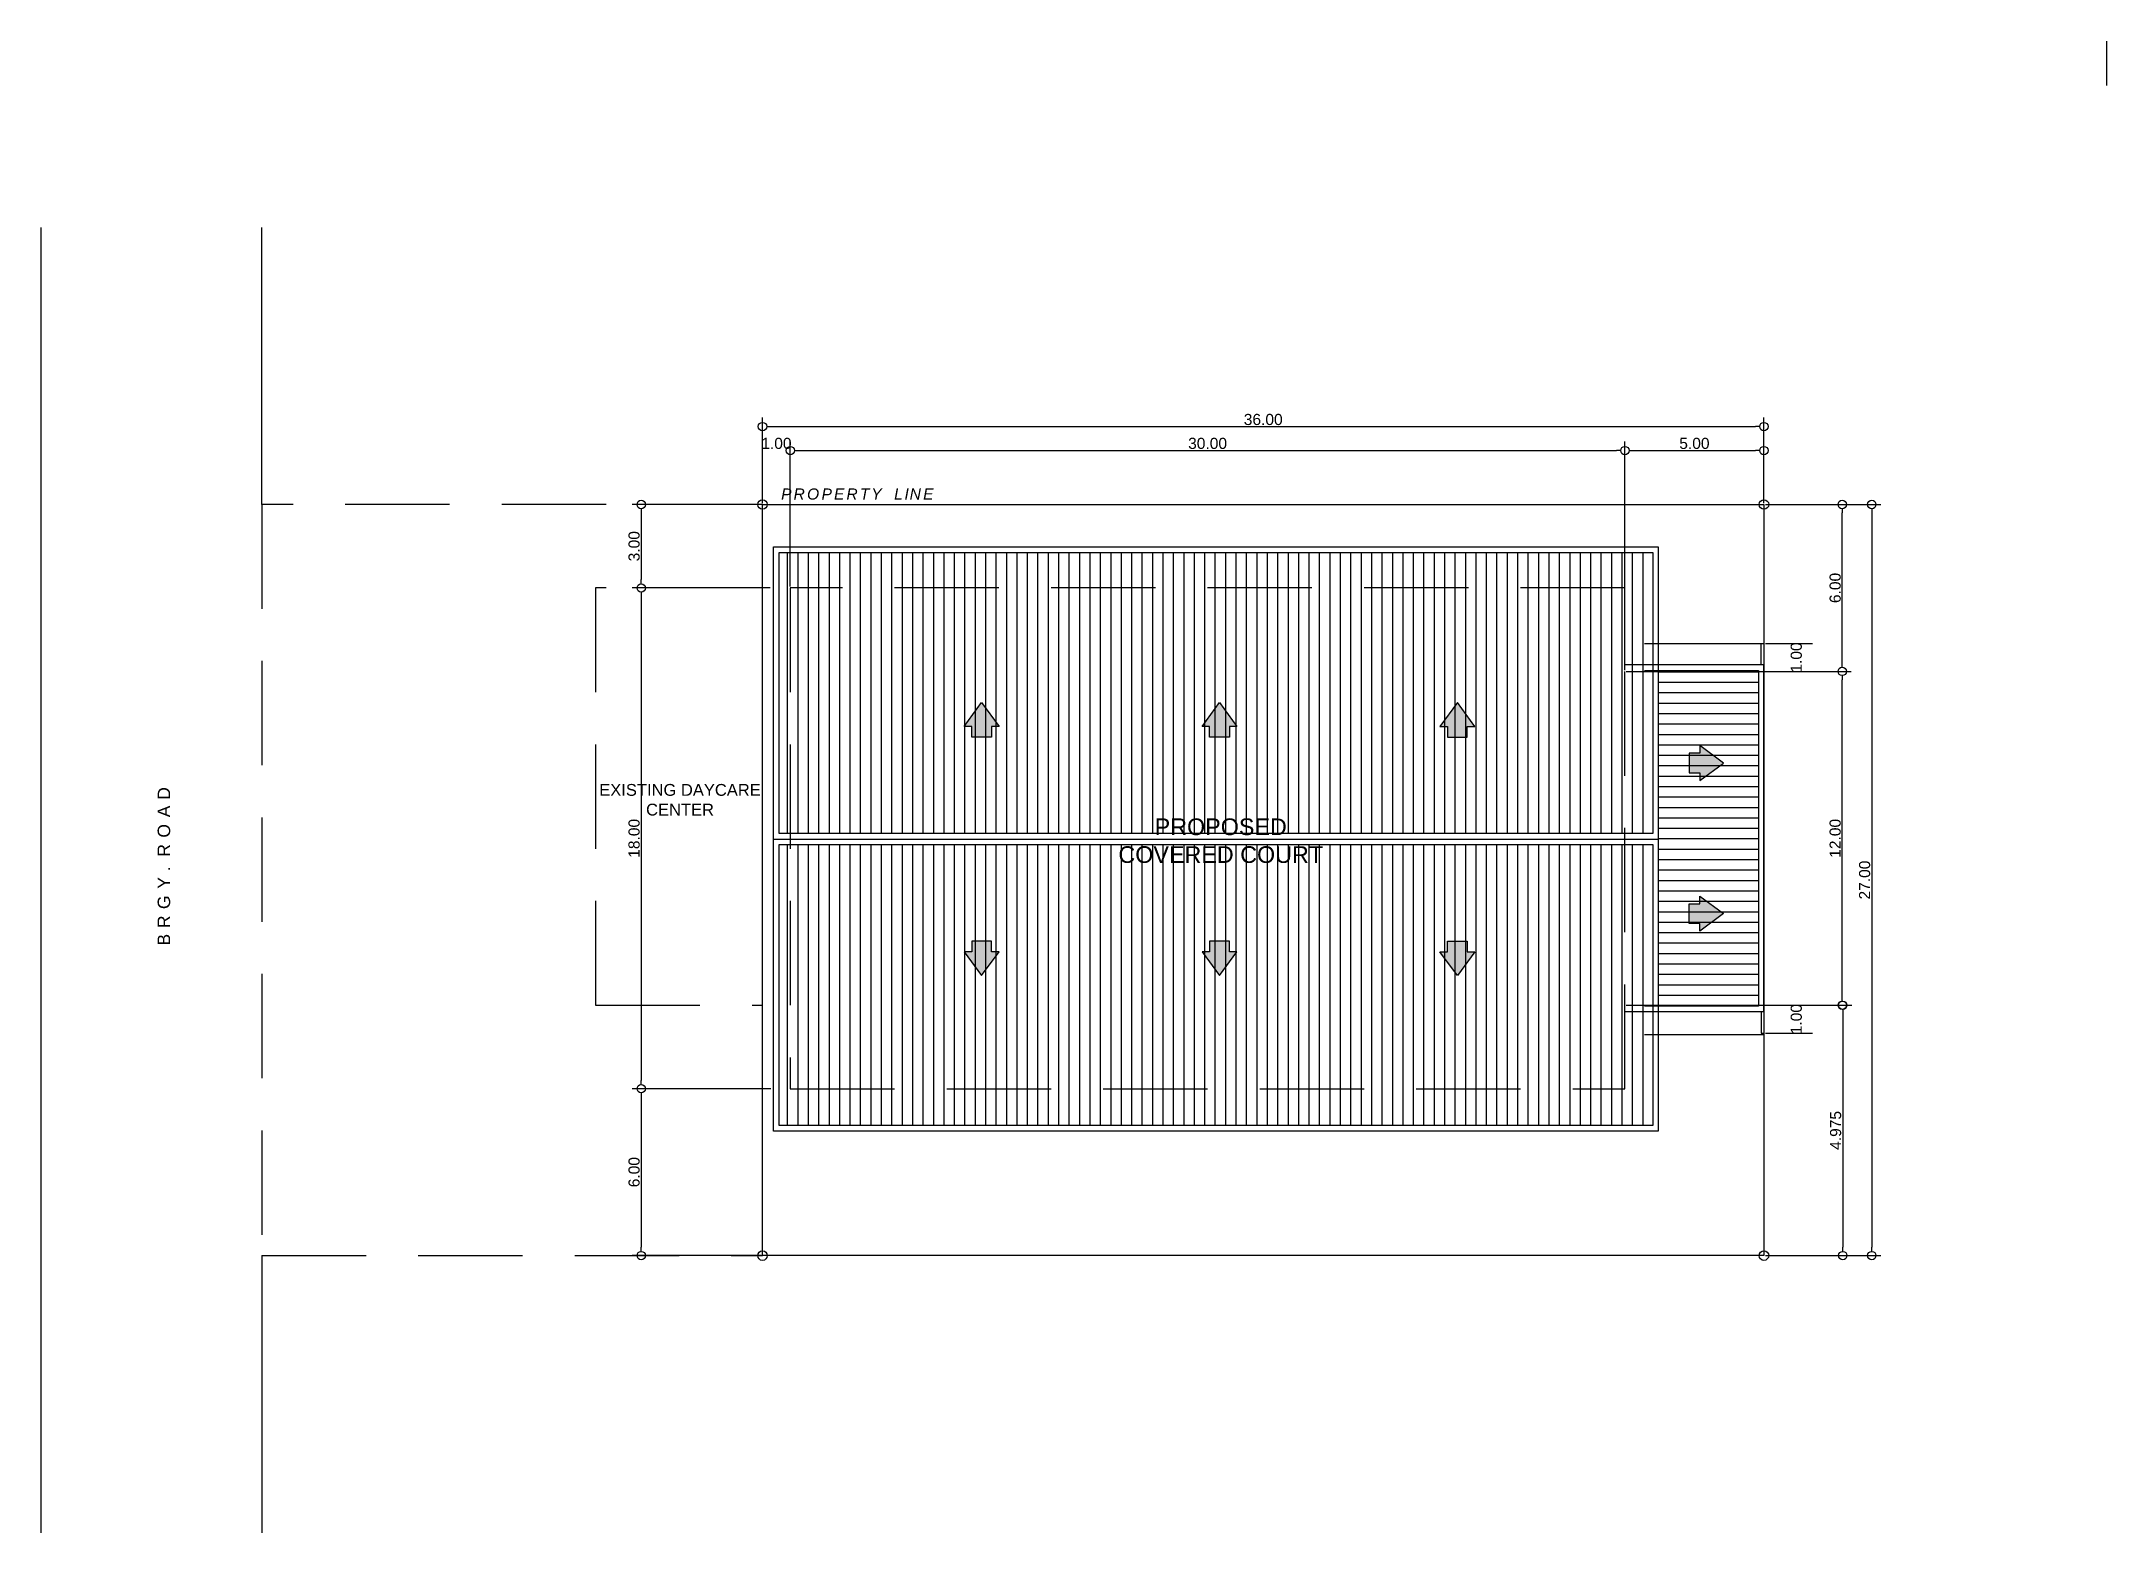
# Model space of a CAD drawing. Header units: inches. Extents: x -1369 to 1198, y -366 to 1398.
# Drawn here: x -57.1 to 17.2, y -89.1 to -35.5 of the extents above; entities that cross this region are included whole.
import ezdxf

# ---------------------------------------------------------------- set-up
doc = ezdxf.new("R2010")
doc.units = ezdxf.units.IN
doc.header["$MEASUREMENT"] = 0
doc.linetypes.add('HIDDEN', pattern=[0.375, 0.25, -0.125])
for name, color, linetype in [('dim', 8, 'Continuous'), ('rf', 1, 'HIDDEN'), ('txt', 7, 'Continuous')]:
    doc.layers.add(name, color=color, linetype=linetype)
doc.styles.get("Standard").update_dxf_attribs({"font": 'arial.ttf'})
doc.dimstyles.new('200', dxfattribs={"dimtxt": 0.4, "dimasz": 0.3, "dimexe": 0.325, "dimexo": 0.05, "dimgap": 0.05, "dimtad": 1, "dimzin": 0, "dimdsep": 46, "dimtxsty": 'Standard', "dimblk": 'DOTBLANK', "dimcen": 0.09, "dimclrd": 256, "dimclre": 256, "dimadec": 0, "dimazin": 0, "dimtfac": 1, "dimtix": 1, "dimtofl": 0, "dimtmove": 0, "dimatfit": 3, "dimfxl": 1, "dimtolj": 1, "dimtzin": 0, "dimarcsym": 0})

msp = doc.modelspace()

# ---------------------------------------------------------------- texts
at = {"insert": (-52.8964, -71.3771), "char_height": 0.45, "attachment_point": 1, "rotation": 90}
msp.add_mtext_dynamic_manual_height_columns('\\pxqc;{\\T1.5;BRGY. ROAD}', width=12.740919, gutter_width=1, heights=[0], dxfattribs=at)
at = {"attachment_point": 1}
for s, insert, char_height in [('\\pxqc;EXISTING DAYCARE\\PCENTER', (-40.4887, -62.1595), 0.425), ('\\pxqc;PROPOSED \\PCOVERED COURT', (-21.0507, -63.397), 0.6)]:
    msp.add_mtext_dynamic_manual_height_columns(s, width=12.740919, gutter_width=1, heights=[0], dxfattribs=dict(at, insert=insert, char_height=char_height))
at = {"layer": 'txt', "insert": (-30.4824, -51.5358), "char_height": 0.4, "width": 8.533812, "attachment_point": 1}
msp.add_mtext('{\\fArial|b0|i1|c0|p34;\\T1.2;PROPERTY  LINE}', dxfattribs=at)

# ---------------------------------------------------------------- blocks, each defined once
blk = doc.blocks.new('_DotBlank')
at = {"color": 0, "linetype": 'ByBlock', "lineweight": -2}
blk.add_line((-0.5, 0), (-1, 0), dxfattribs=at)
blk.add_circle((0, 0), 0.5, dxfattribs=at)
blk = doc.blocks.new('*D197')
at = {"layer": 'Defpoints', "color": 0, "transparency": 16777216}
for p in [(4.847, -49.313), (-31.153, -52.113), (4.847, -52.113)]:
    blk.add_point(p, dxfattribs=at)
at = {"layer": 'dim', "lineweight": -2, "transparency": 16777216}
for p, q in [((-31.153, -52.063), (-31.153, -48.988)), ((4.847, -52.063), (4.847, -48.988)), ((-30.853, -49.313), (4.547, -49.313))]:
    blk.add_line(p, q, dxfattribs=at)
at = {"layer": 'dim', "lineweight": -2, "transparency": 16777216, "xscale": 0.3, "yscale": 0.3, "zscale": 0.3, "rotation": 180}
blk.add_blockref('_DotBlank', (-31.153, -49.313), dxfattribs=at)
at = {"layer": 'dim', "lineweight": -2, "transparency": 16777216, "xscale": 0.3, "yscale": 0.3, "zscale": 0.3}
blk.add_blockref('_DotBlank', (4.847, -49.313), dxfattribs=at)
at = {"layer": 'dim', "color": 0, "transparency": 16777216, "insert": (-13.153, -49.059), "char_height": 0.4, "attachment_point": 5}
blk.add_mtext('\\A1;36.00', dxfattribs=at)
blk = doc.blocks.new('*D191')
at = {"layer": 'Defpoints', "color": 0, "transparency": 16777216}
for p in [(4.847, -52.113), (4.847, -79.113), (8.722, -79.113)]:
    blk.add_point(p, dxfattribs=at)
at = {"layer": 'dim', "lineweight": -2, "transparency": 16777216}
for p, q in [((4.897, -52.113), (9.047, -52.113)), ((8.722, -52.413), (8.722, -78.813)), ((4.897, -79.113), (9.047, -79.113))]:
    blk.add_line(p, q, dxfattribs=at)
at = {"layer": 'dim', "lineweight": -2, "transparency": 16777216, "xscale": 0.3, "yscale": 0.3, "zscale": 0.3}
for p, rotation in [((8.722, -52.113), 90), ((8.722, -79.113), 270)]:
    blk.add_blockref('_DotBlank', p, dxfattribs=dict(at, rotation=rotation))
at = {"layer": 'dim', "color": 0, "transparency": 16777216, "insert": (8.468, -65.613), "char_height": 0.4, "attachment_point": 5, "rotation": 90}
blk.add_mtext('\\A1;27.00', dxfattribs=at)
blk = doc.blocks.new('*D198')
at = {"layer": 'Defpoints', "color": 0, "transparency": 16777216}
for p in [(-30.828, -55.113), (-35.514, -73.113), (-30.828, -73.113)]:
    blk.add_point(p, dxfattribs=at)
at = {"layer": 'dim', "lineweight": -2, "transparency": 16777216}
for p, q in [((-30.878, -55.113), (-35.839, -55.113)), ((-35.514, -55.413), (-35.514, -72.813)), ((-30.878, -73.113), (-35.839, -73.113))]:
    blk.add_line(p, q, dxfattribs=at)
at = {"layer": 'dim', "lineweight": -2, "transparency": 16777216, "xscale": 0.3, "yscale": 0.3, "zscale": 0.3}
for p, rotation in [((-35.514, -55.113), 90), ((-35.514, -73.113), 270)]:
    blk.add_blockref('_DotBlank', p, dxfattribs=dict(at, rotation=rotation))
at = {"layer": 'dim', "color": 0, "transparency": 16777216, "insert": (-35.768, -64.113), "char_height": 0.4, "attachment_point": 5, "rotation": 90}
blk.add_mtext('\\A1;18.00', dxfattribs=at)
blk = doc.blocks.new('*D192')
at = {"layer": 'Defpoints', "color": 0, "transparency": 16777216}
for p in [(-30.803, -73.113), (-35.514, -79.113), (-31.153, -79.113)]:
    blk.add_point(p, dxfattribs=at)
at = {"layer": 'dim', "lineweight": -2, "transparency": 16777216}
for p, q in [((-30.853, -73.113), (-35.839, -73.113)), ((-35.514, -73.413), (-35.514, -78.813)), ((-31.203, -79.113), (-35.839, -79.113))]:
    blk.add_line(p, q, dxfattribs=at)
at = {"layer": 'dim', "lineweight": -2, "transparency": 16777216, "xscale": 0.3, "yscale": 0.3, "zscale": 0.3}
for p, rotation in [((-35.514, -73.113), 90), ((-35.514, -79.113), 270)]:
    blk.add_blockref('_DotBlank', p, dxfattribs=dict(at, rotation=rotation))
at = {"layer": 'dim', "color": 0, "transparency": 16777216, "insert": (-35.768, -76.113), "char_height": 0.4, "attachment_point": 5, "rotation": 90}
blk.add_mtext('\\A1;6.00', dxfattribs=at)
blk = doc.blocks.new('*D193')
at = {"layer": 'Defpoints', "color": 0, "transparency": 16777216}
for p in [(-31.324, -52.113), (-35.514, -55.113), (-31.324, -55.113)]:
    blk.add_point(p, dxfattribs=at)
at = {"layer": 'dim', "lineweight": -2, "transparency": 16777216}
for p, q in [((-31.374, -52.113), (-35.839, -52.113)), ((-35.514, -52.413), (-35.514, -54.813)), ((-31.374, -55.113), (-35.839, -55.113))]:
    blk.add_line(p, q, dxfattribs=at)
at = {"layer": 'dim', "lineweight": -2, "transparency": 16777216, "xscale": 0.3, "yscale": 0.3, "zscale": 0.3}
for p, rotation in [((-35.514, -52.113), 90), ((-35.514, -55.113), 270)]:
    blk.add_blockref('_DotBlank', p, dxfattribs=dict(at, rotation=rotation))
at = {"layer": 'dim', "color": 0, "transparency": 16777216, "insert": (-35.768, -53.613), "char_height": 0.4, "attachment_point": 5, "rotation": 90}
blk.add_mtext('\\A1;3.00', dxfattribs=at)
blk = doc.blocks.new('*D194')
at = {"layer": 'Defpoints', "color": 0, "transparency": 16777216}
for p in [(4.847, -50.173), (4.847, -52.113), (-0.153, -58.113)]:
    blk.add_point(p, dxfattribs=at)
at = {"layer": 'dim', "lineweight": -2, "transparency": 16777216}
for p, q in [((-0.153, -58.063), (-0.153, -49.848)), ((0.147, -50.173), (4.547, -50.173)), ((4.847, -52.063), (4.847, -49.848))]:
    blk.add_line(p, q, dxfattribs=at)
at = {"layer": 'dim', "lineweight": -2, "transparency": 16777216, "xscale": 0.3, "yscale": 0.3, "zscale": 0.3, "rotation": 180}
blk.add_blockref('_DotBlank', (-0.153, -50.173), dxfattribs=at)
at = {"layer": 'dim', "lineweight": -2, "transparency": 16777216, "xscale": 0.3, "yscale": 0.3, "zscale": 0.3}
blk.add_blockref('_DotBlank', (4.847, -50.173), dxfattribs=at)
at = {"layer": 'dim', "color": 0, "transparency": 16777216, "insert": (2.347, -49.918), "char_height": 0.4, "attachment_point": 5}
blk.add_mtext('\\A1;5.00', dxfattribs=at)
blk = doc.blocks.new('*D195')
at = {"layer": 'Defpoints', "color": 0, "transparency": 16777216}
for p in [(4.847, -70.113), (4.847, -79.113), (7.679, -79.113)]:
    blk.add_point(p, dxfattribs=at)
at = {"layer": 'dim', "lineweight": -2, "transparency": 16777216}
for p, q in [((4.897, -70.113), (8.004, -70.113)), ((7.679, -70.413), (7.679, -78.813)), ((4.897, -79.113), (8.004, -79.113))]:
    blk.add_line(p, q, dxfattribs=at)
at = {"layer": 'dim', "lineweight": -2, "transparency": 16777216, "xscale": 0.3, "yscale": 0.3, "zscale": 0.3}
for p, rotation in [((7.679, -70.113), 90), ((7.679, -79.113), 270)]:
    blk.add_blockref('_DotBlank', p, dxfattribs=dict(at, rotation=rotation))
at = {"layer": 'dim', "color": 0, "transparency": 16777216, "insert": (7.425, -74.613), "char_height": 0.4, "attachment_point": 5, "rotation": 90}
blk.add_mtext('\\A1;4.975', dxfattribs=at)
blk = doc.blocks.new('*D199')
at = {"layer": 'Defpoints', "color": 0, "transparency": 16777216}
for p in [(-0.153, -58.113), (7.663, -58.113), (-0.153, -70.113)]:
    blk.add_point(p, dxfattribs=at)
at = {"layer": 'dim', "lineweight": -2, "transparency": 16777216}
for p, q in [((-0.103, -58.113), (7.988, -58.113)), ((7.663, -69.813), (7.663, -58.413)), ((-0.103, -70.113), (7.988, -70.113))]:
    blk.add_line(p, q, dxfattribs=at)
at = {"layer": 'dim', "lineweight": -2, "transparency": 16777216, "xscale": 0.3, "yscale": 0.3, "zscale": 0.3}
for p, rotation in [((7.663, -58.113), 90), ((7.663, -70.113), 270)]:
    blk.add_blockref('_DotBlank', p, dxfattribs=dict(at, rotation=rotation))
at = {"layer": 'dim', "color": 0, "transparency": 16777216, "insert": (7.409, -64.113), "char_height": 0.4, "attachment_point": 5, "rotation": 90}
blk.add_mtext('\\A1;12.00', dxfattribs=at)
blk = doc.blocks.new('*D196')
at = {"layer": 'Defpoints', "color": 0, "transparency": 16777216}
for p in [(4.847, -52.113), (7.663, -52.113), (4.847, -58.113)]:
    blk.add_point(p, dxfattribs=at)
at = {"layer": 'dim', "lineweight": -2, "transparency": 16777216}
for p, q in [((4.897, -52.113), (7.988, -52.113)), ((7.663, -57.813), (7.663, -52.413)), ((4.897, -58.113), (7.988, -58.113))]:
    blk.add_line(p, q, dxfattribs=at)
at = {"layer": 'dim', "lineweight": -2, "transparency": 16777216, "xscale": 0.3, "yscale": 0.3, "zscale": 0.3}
for p, rotation in [((7.663, -52.113), 90), ((7.663, -58.113), 270)]:
    blk.add_blockref('_DotBlank', p, dxfattribs=dict(at, rotation=rotation))
at = {"layer": 'dim', "color": 0, "transparency": 16777216, "insert": (7.409, -55.113), "char_height": 0.4, "attachment_point": 5, "rotation": 90}
blk.add_mtext('\\A1;6.00', dxfattribs=at)
blk = doc.blocks.new('RF ARW')
h = blk.add_hatch(color=3)
h.dxf.hatch_style = 1
h.paths.add_polyline_path([(-0.356, 0.384), (-0.626, 0.384), (0, 1.237), (0.626, 0.384), (0.356, 0.384), (0.356, 0), (-0.356, 0)])
blk.add_lwpolyline([(-0.356, 0.384), (-0.626, 0.384), (0, 1.237), (0.626, 0.384), (0.356, 0.384), (0.356, 0), (-0.356, 0), (-0.356, 0.384)])
blk = doc.blocks.new('*D202')
at = {"layer": 'Defpoints', "color": 0, "transparency": 16777216}
for p in [(-0.153, -50.173), (-30.153, -55.113), (-0.153, -55.113)]:
    blk.add_point(p, dxfattribs=at)
at = {"layer": 'dim', "lineweight": -2, "transparency": 16777216}
for p, q in [((-30.153, -55.063), (-30.153, -49.848)), ((-29.853, -50.173), (-0.453, -50.173)), ((-0.153, -55.063), (-0.153, -49.848))]:
    blk.add_line(p, q, dxfattribs=at)
at = {"layer": 'dim', "lineweight": -2, "transparency": 16777216, "xscale": 0.3, "yscale": 0.3, "zscale": 0.3, "rotation": 180}
blk.add_blockref('_DotBlank', (-30.153, -50.173), dxfattribs=at)
at = {"layer": 'dim', "lineweight": -2, "transparency": 16777216, "xscale": 0.3, "yscale": 0.3, "zscale": 0.3}
blk.add_blockref('_DotBlank', (-0.153, -50.173), dxfattribs=at)
at = {"layer": 'dim', "color": 0, "transparency": 16777216, "insert": (-15.153, -49.918), "char_height": 0.4, "attachment_point": 5}
blk.add_mtext('\\A1;30.00', dxfattribs=at)
blk = doc.blocks.new('*D203')
at = {"layer": 'Defpoints', "color": 0, "transparency": 16777216}
for p in [(-30.153, -50.173), (-31.153, -52.113), (-30.153, -53.638)]:
    blk.add_point(p, dxfattribs=at)
at = {"layer": 'dim', "lineweight": -2, "transparency": 16777216}
for p, q in [((-31.153, -52.063), (-31.153, -49.848)), ((-30.153, -53.588), (-30.153, -49.848))]:
    blk.add_line(p, q, dxfattribs=at)
at = {"layer": 'dim', "color": 0, "transparency": 16777216, "insert": (-30.653, -49.918), "char_height": 0.4, "attachment_point": 5}
blk.add_mtext('\\A1;1.00', dxfattribs=at)
blk = doc.blocks.new('*D297')
at = {"layer": 'Defpoints', "color": 0, "transparency": 16777216}
for p in [(4.847, -57.113), (4.897, -58.113), (6.265, -58.113)]:
    blk.add_point(p, dxfattribs=at)
at = {"layer": 'dim', "lineweight": -2, "transparency": 16777216}
for p, q in [((4.897, -57.113), (6.59, -57.113)), ((4.947, -58.113), (6.59, -58.113))]:
    blk.add_line(p, q, dxfattribs=at)
at = {"layer": 'dim', "color": 0, "transparency": 16777216, "insert": (6.011, -57.613), "char_height": 0.4, "attachment_point": 5, "rotation": 90}
blk.add_mtext('\\A1;1.00', dxfattribs=at)
blk = doc.blocks.new('*D298')
at = {"layer": 'Defpoints', "color": 0, "transparency": 16777216}
for p in [(4.897, -70.113), (6.265, -70.113), (4.847, -71.113)]:
    blk.add_point(p, dxfattribs=at)
at = {"layer": 'dim', "lineweight": -2, "transparency": 16777216}
for p, q in [((4.947, -70.113), (6.59, -70.113)), ((4.897, -71.113), (6.59, -71.113))]:
    blk.add_line(p, q, dxfattribs=at)
at = {"layer": 'dim', "color": 0, "transparency": 16777216, "insert": (6.011, -70.613), "char_height": 0.4, "attachment_point": 5, "rotation": 90}
blk.add_mtext('\\A1;1.00', dxfattribs=at)

# ---------------------------------------------------------------- dimensions: what is measured, and where the dimension line sits
at = {"layer": 'dim', "color": 0}
for base, p1, p2, picture, middle in [((4.8474, -49.3131), (-31.1526, -52.1131), (4.8474, -52.1131), '*D197', (-13.1526, -49.0587)), ((-30.1525, -50.1726), (-31.1526, -52.1131), (-30.1525, -53.6381), '*D203', (-30.6525, -49.9183)), ((-0.1526, -50.1726), (-30.1525, -55.1131), (-0.1526, -55.1131), '*D202', (-15.1525, -49.9182)), ((4.8474, -50.1726), (-0.1526, -58.1131), (4.8474, -52.1131), '*D194', (2.3474, -49.9183))]:
    dim = msp.add_linear_dim(base=base, p1=p1, p2=p2, dimstyle='200', dxfattribs=at)
    dim.commit()
    dim.dimension.update_dxf_attribs({"geometry": picture, "text_midpoint": middle})
for base, p1, p2, angle, picture, middle in [((-35.5141, -55.1131), (-31.3239, -52.1131), (-31.3239, -55.1131), 90, '*D193', (-35.7685, -53.6131)), ((8.7217, -79.1131), (4.8474, -52.1131), (4.8474, -79.1131), 90, '*D191', (8.4675, -65.6131)), ((7.6629, -52.1131), (4.8474, -58.1131), (4.8474, -52.1131), 90, '*D196', (7.4087, -55.1131)), ((-35.5141, -73.1131), (-30.8275, -55.1131), (-30.8275, -73.1131), 90, '*D198', (-35.7684, -64.1131)), ((6.2649, -58.1131), (4.8474, -57.1131), (4.8974, -58.1131), 90, '*D297', (6.0107, -57.6131)), ((7.6629, -58.1131), (-0.1526, -70.1131), (-0.1526, -58.1131), 90, '*D199', (7.4087, -64.1131)), ((6.2649, -70.1131), (4.8474, -71.1131), (4.8974, -70.1131), 270, '*D298', (6.0107, -70.6131)), ((-35.5141, -79.1131), (-30.8025, -73.1131), (-31.1526, -79.1131), 90, '*D192', (-35.7684, -76.1131))]:
    dim = msp.add_linear_dim(base=base, p1=p1, p2=p2, angle=angle, dimstyle='200', dxfattribs=at)
    dim.commit()
    dim.dimension.update_dxf_attribs({"geometry": picture, "text_midpoint": middle})
dim = msp.add_linear_dim(base=(7.679, -79.1131), p1=(4.8474, -70.1131), p2=(4.8474, -79.1131), angle=90, text='4.975', dimstyle='200', dxfattribs=at)
dim.commit()
dim.dimension.update_dxf_attribs({"geometry": '*D195', "text_midpoint": (7.4248, -74.6131)})

# ---------------------------------------------------------------- hatches: boundary and pattern name
h = msp.add_hatch()
h.set_pattern_fill('ANSI31', color=3, scale=3, angle=45)
h.set_pattern_definition([(90, (0.50003, 0), (-0.375, 6e-17), [])])
h.paths.add_polyline_path([(-30.5525, -63.9381), (-30.5525, -53.8381), (0.8474, -53.8381), (0.8474, -63.9381)])
h.paths.add_polyline_path([(0.8474, -74.4381), (-30.5525, -74.4381), (-30.5525, -64.3381), (0.8474, -64.3381)])
h = msp.add_hatch()
h.set_pattern_fill('ANSI31', color=3, scale=3, angle=315)
h.paths.add_polyline_path([(4.6474, -58.0811), (1.0474, -58.0811), (1.0474, -70.1451), (4.6474, -70.1451)])

# ---------------------------------------------------------------- linework, layer by layer
for points in [[(17.168, -37.0549), (17.168, -35.4628)], [(4.8474, -57.8811), (4.7474, -57.8811), (4.7474, -57.1131), (4.8474, -57.1131)], [(4.8474, -70.3451), (4.8474, -57.8811), (0.5474, -57.8811)], [(-30.7525, -64.1381), (1.0474, -64.1381)], [(4.8474, -70.3451), (4.8474, -70.3451), (0.5474, -70.3451)], [(4.8474, -70.3451), (4.7474, -70.3451), (4.7474, -71.1131), (4.8474, -71.1131)]]:
    msp.add_lwpolyline(points)
at = {"color": 1}
for points in [[(-57.0784, -89.073), (-57.0784, -42.1532)], [(-49.1526, -52.1131), (-49.1526, -42.1532)], [(0.5474, -58.0811), (4.6474, -58.0811), (4.6474, -70.1451), (0.5474, -70.1451)], [(-49.1526, -79.1131), (-49.1526, -89.073)]]:
    msp.add_lwpolyline(points, dxfattribs=at)
at = {"linetype": 'HIDDEN', "ltscale": 15}
for points in [[(-31.1526, -52.1131), (-49.1526, -52.1131), (-49.1526, -79.1131)], [(-0.1526, -55.1131), (-30.1525, -55.1131), (-30.1525, -73.1131), (-0.1526, -73.1131), (-0.1526, -55.3881)], [(-49.1526, -79.1131), (-31.1526, -79.1131)]]:
    msp.add_lwpolyline(points, dxfattribs=at)
at = {"color": 7}
msp.add_lwpolyline([(-31.1526, -52.1131), (4.8474, -52.1131), (4.8474, -79.1131), (-31.1526, -79.1131)], close=True, dxfattribs=at)
at = {"linetype": 'HIDDEN', "ltscale": 15}
msp.add_lwpolyline([(-31.1526, -55.1131), (-37.1526, -55.1131), (-37.1526, -70.1131), (-31.1526, -70.1131)], close=True, dxfattribs=at)
at = {"color": 8}
for points in [[(0.5474, -57.1131), (4.8474, -57.1131)], [(0.5474, -71.1631), (4.8474, -71.1631)]]:
    msp.add_lwpolyline(points, dxfattribs=at)
at = {"linetype": 'HIDDEN', "ltscale": 10}
for points in [[(1.0474, -57.8811), (-0.1526, -57.8811)], [(1.0474, -70.3451), (-0.1526, -70.3451)]]:
    msp.add_lwpolyline(points, dxfattribs=at)
at = {"color": 1}
for centre in [(-31.1526, -52.1131), (4.8474, -52.1131), (-31.1526, -79.1131), (4.8474, -79.1131)]:
    msp.add_circle(centre, 0.1713, dxfattribs=at)
at = {"layer": 'rf', "color": 1, "linetype": 'Continuous', "ltscale": 10}
for points in [[(1.0474, -53.6381), (1.0474, -74.6381), (-30.7525, -74.6381), (-30.7525, -53.6381)], [(-30.5525, -63.9381), (-30.5525, -53.8381), (0.8474, -53.8381), (0.8474, -63.9381)], [(0.8474, -74.4381), (-30.5525, -74.4381), (-30.5525, -64.3381), (0.8474, -64.3381)]]:
    msp.add_lwpolyline(points, close=True, dxfattribs=at)

# ---------------------------------------------------------------- block references
for p in [(-23.277, -60.4715), (-14.7252, -60.4715)]:
    msp.add_blockref('RF ARW', p)
at = {"xscale": -1}
msp.add_blockref('RF ARW', (-6.1733, -60.4715), dxfattribs=at)
for p, rotation in [((2.1557, -61.4061), 270), ((-23.277, -67.8047), 180), ((-14.7252, -67.8047), 180)]:
    msp.add_blockref('RF ARW', p, dxfattribs=dict(at, rotation=rotation))
for p, rotation in [((2.1557, -66.82), 270), ((-6.1733, -67.8047), 180)]:
    msp.add_blockref('RF ARW', p, dxfattribs=dict(rotation=rotation))

msp.set_redraw_order([(e.dxf.handle, doc.entitydb.next_handle()) for e in msp.query("TEXT MTEXT ATTDEF DIMENSION ARC_DIMENSION")])  # texts and dimensions are drawn at this point

doc.saveas('drawing.dxf')
